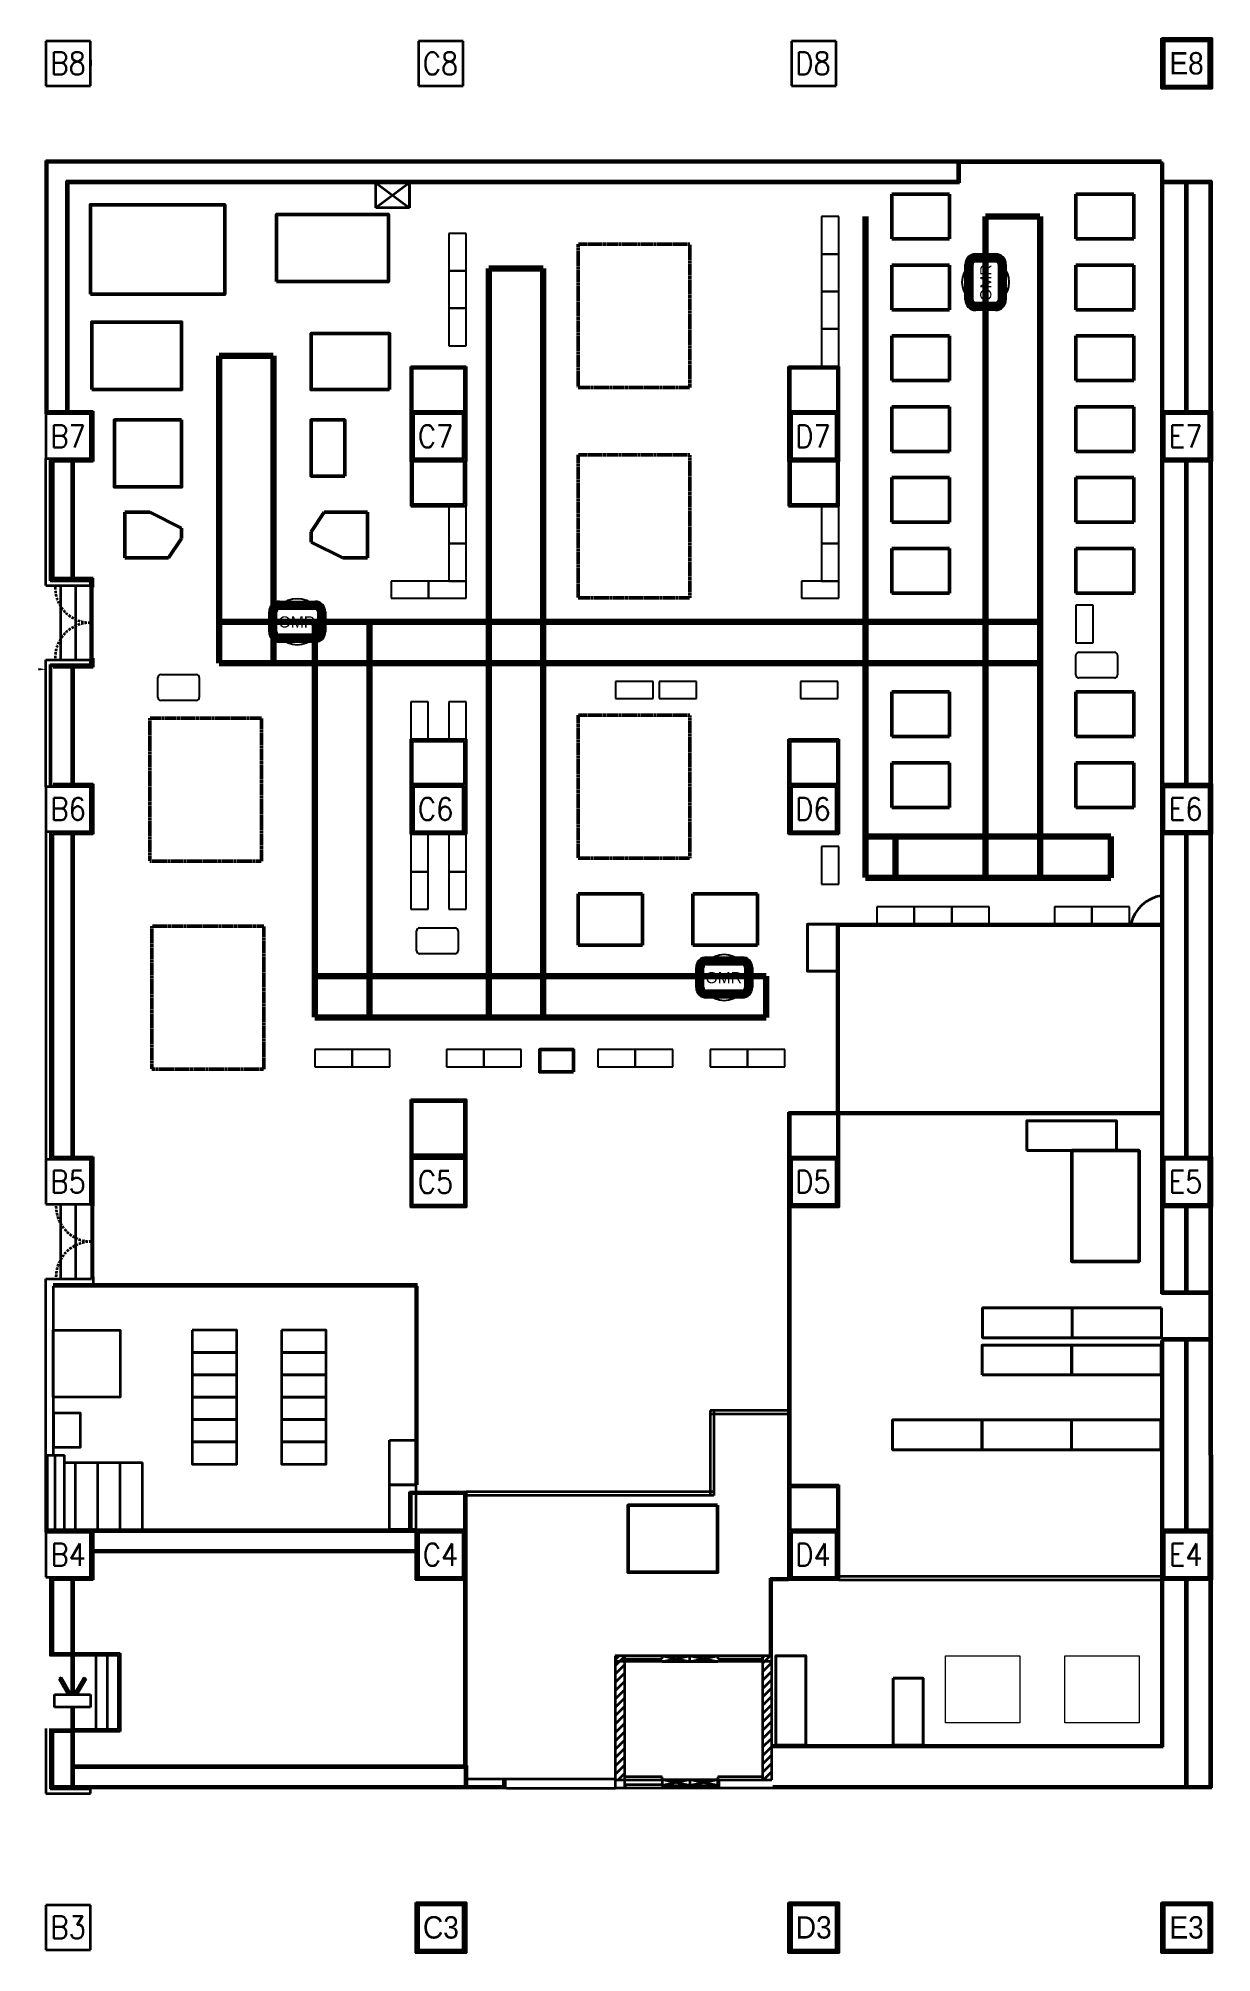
# Model space of a CAD drawing. Header units: millimetres. Extents: x 6214 to 9362, y 2671 to 7806.
import ezdxf

# ---------------------------------------------------------------- set-up
doc = ezdxf.new("R2010")
doc.units = ezdxf.units.MM
for name, pattern in [('ACISOWELD', [3, 2, -1]), ('AM_ISO02W050x2', [3.75, 3, -0.75]), ('HIDDEN', [9.525, 6.35, -3.175])]:
    doc.linetypes.add(name, pattern=pattern)
for name, color, linetype, lineweight in [('Arch', 7, 'Continuous', 35), ('M06-Machine', 150, 'Continuous', 50), ('M08-機台最小範圍', 3, 'Continuous', 20), ('M09-桌子', 11, 'Continuous', 40)]:
    doc.layers.add(name, color=color, linetype=linetype, lineweight=lineweight)
doc.layers.get('M08-機台最小範圍').off()
doc.styles.add('AEH', font='SIMPLEX.shx', dxfattribs={"width": 0.9, "bigfont": 'ae.shx'})
doc.styles.get("Standard").update_dxf_attribs({"font": 'arial.ttf'})

msp = doc.modelspace()

# ---------------------------------------------------------------- texts
for rotation, p in [(89.9239, (8770.6, 7101.9)), (359.9239, (6858.8, 6225.5)), (359.9239, (8004, 5271.3))]:
    msp.add_text('OMR', height=30, rotation=rotation).set_placement(p)
at = {"layer": 'Arch', "style": 'AEH', "width": 0.9}
for s, p in [('B8', (6246.9, 7708.9)), ('C8', (7245.7, 7708.5)), ('D8', (8244.7, 7708.9)), ('B7', (6246.9, 6708.5)), ('B7', (6246.9, 6708.5)), ('C7', (7232.4, 6708.5)), ('D7', (8244.7, 6708.5)), ('E7', (9246.7, 6708.5)), ('B6', (6247, 5708.9)), ('B6', (6247, 5708.9)), ('C6', (7232.4, 5708.5)), ('D6', (8244.7, 5708.9)), ('E6', (9246.7, 5708.9)), ('B5', (6246.7, 4709)), ('B5', (6246.7, 4709)), ('C5', (7232.2, 4708.5)), ('D5', (8244.5, 4709)), ('E5', (9246.5, 4709)), ('E5', (9246.5, 4709)), ('B4', (6247.1, 3708.5)), ('B4', (6247.1, 3708.5)), ('C4', (7245.9, 3708.5)), ('D4', (8244.8, 3708.5)), ('E4', (9246.8, 3708.5)), ('B3', (6246.9, 2708.9))]:
    msp.add_text(s, height=60, dxfattribs=at).set_placement(p)
at = {"layer": 'Arch', "char_height": 60, "width": 120, "attachment_point": 5, "style": 'AEH'}
for s, insert in [('{\\fArial|b0|i0|c162|p32;E8}', (9294.1, 7738.5)), ('{\\fArial|b0|i0|c162|p32;C3}', (7294.1, 2738.5)), ('{\\fArial|b0|i0|c162|p32;D3}', (8294.1, 2738.5)), ('{\\fArial|b0|i0|c162|p32;E3}', (9294.1, 2738.5))]:
    msp.add_mtext(s, dxfattribs=dict(at, insert=insert))

# ---------------------------------------------------------------- blocks, each defined once
blk = doc.blocks.new('Wafer')
at = {"layer": 'M06-Machine', "lineweight": 0}
blk.add_lwpolyline([(90, 0), (-90, 0), (-90, 200), (90, 200)], close=True, dxfattribs=at)
blk = doc.blocks.new('WIP240X80')
at = {"layer": 'M09-桌子'}
blk.add_lwpolyline([(-125.1, 0), (114.9, 0), (114.9, 80), (-125.1, 80)], close=True, dxfattribs=at)
blk = doc.blocks.new('工作桌')
at = {"layer": 'M09-桌子'}
blk.add_lwpolyline([(-90, 0), (90, 0), (90, 80), (-90, 80)], close=True, dxfattribs=at)
blk = doc.blocks.new('AOI')
at = {"layer": 'M06-Machine'}
blk.add_lwpolyline([(-102.2, 64), (195, 64), (195, 244.6), (-102.2, 244.6)], close=True, dxfattribs=at)
blk = doc.blocks.new('工作桌240X80')
at = {"layer": 'M09-桌子'}
blk.add_lwpolyline([(-125.1, 0), (114.9, 0), (114.9, 80), (-125.1, 80)], close=True, dxfattribs=at)
blk = doc.blocks.new('Taping')
at = {"layer": 'M06-Machine'}
for p, q in [((-68.8, 173), (68.8, 173)), ((-68.8, 0), (-68.8, 173)), ((68.8, 173), (68.8, 0)), ((68.8, 0), (-68.8, 0))]:
    blk.add_line(p, q, dxfattribs=at)
blk = doc.blocks.new('TSK 300TX')
at = {"layer": 'M06-Machine'}
for p, q in [((122.3, 0), (0, 0)), ((0, 0), (0, -116.8)), ((122.3, -66.8), (122.3, 0)), ((122.3, -66.8), (80, -151.8)), ((52, -151.8), (0, -116.8)), ((52, -151.8), (80, -151.8))]:
    blk.add_line(p, q, dxfattribs=at)

# ---------------------------------------------------------------- hatches: boundary and pattern name
h = msp.add_hatch()
h.set_pattern_fill('ANSI31', color=1, angle=90, style=0)
h.set_pattern_definition([(135, (14942.672, -832.681), (-2.245064, -2.245064), [])])
edge = h.paths.add_edge_path()
edge.add_line((8720.6, 7104.4), (8720.6, 7199.6))
edge.add_arc((8728.6, 7104.4), 8, 180, 270)
edge.add_line((8781.7, 7096.4), (8728.6, 7096.4))
edge.add_arc((8728.6, 7199.6), 8, 90, 180)
edge.add_line((8728.6, 7207.6), (8781.7, 7207.6))
edge.add_arc((8781.7, 7104.4), 8, 270, 360)
edge.add_line((8789.7, 7199.6), (8789.7, 7104.4))
edge.add_arc((8781.7, 7199.6), 8, 0, 90)
edge = h.paths.add_edge_path()
edge.add_line((8700.6, 7104.4), (8700.6, 7199.6))
edge.add_arc((8728.6, 7199.6), 28, 90, 180)
edge.add_line((8728.6, 7227.6), (8781.7, 7227.6))
edge.add_arc((8781.7, 7199.6), 28, 0, 90)
edge.add_line((8809.7, 7199.6), (8809.7, 7104.4))
edge.add_arc((8781.7, 7104.4), 28, 270, 360)
edge.add_line((8781.7, 7076.4), (8728.6, 7076.4))
edge.add_arc((8728.6, 7104.4), 28, 180, 270)
h = msp.add_hatch()
h.set_pattern_fill('ANSI31', color=1, angle=360, style=0)
h.set_pattern_definition([(45, (-1075.8032, 53.4578), (-2.245064, 2.245064), [])])
edge = h.paths.add_edge_path()
edge.add_line((6861.2, 6275.5), (6956.4, 6275.5))
edge.add_arc((6861.2, 6267.5), 8, 90, 180)
edge.add_line((6853.2, 6214.4), (6853.2, 6267.5))
edge.add_arc((6956.4, 6267.5), 8, 0, 90)
edge.add_line((6964.4, 6267.5), (6964.4, 6214.4))
edge.add_arc((6861.2, 6214.4), 8, 180, 270)
edge.add_line((6956.4, 6206.4), (6861.2, 6206.4))
edge.add_arc((6956.4, 6214.4), 8, 270, 360)
edge = h.paths.add_edge_path()
edge.add_line((6861.2, 6295.5), (6956.4, 6295.5))
edge.add_arc((6956.4, 6267.5), 28, 0, 90)
edge.add_line((6984.4, 6267.5), (6984.4, 6214.4))
edge.add_arc((6956.4, 6214.4), 28, 270, 360)
edge.add_line((6956.4, 6186.4), (6861.2, 6186.4))
edge.add_arc((6861.2, 6214.4), 28, 180, 270)
edge.add_line((6833.2, 6214.4), (6833.2, 6267.5))
edge.add_arc((6861.2, 6267.5), 28, 90, 180)
h = msp.add_hatch()
h.set_pattern_fill('ANSI31', color=1, angle=360, style=0)
h.set_pattern_definition([(45, (69.4057, -900.7315), (-2.245064, 2.245064), [])])
edge = h.paths.add_edge_path()
edge.add_line((8006.4, 5321.4), (8101.6, 5321.4))
edge.add_arc((8006.4, 5313.4), 8, 90, 180)
edge.add_line((7998.4, 5260.3), (7998.4, 5313.4))
edge.add_arc((8101.6, 5313.4), 8, 0, 90)
edge.add_line((8109.6, 5313.4), (8109.6, 5260.3))
edge.add_arc((8006.4, 5260.3), 8, 180, 270)
edge.add_line((8101.6, 5252.3), (8006.4, 5252.3))
edge.add_arc((8101.6, 5260.3), 8, 270, 360)
edge = h.paths.add_edge_path()
edge.add_line((8006.4, 5341.4), (8101.6, 5341.4))
edge.add_arc((8101.6, 5313.4), 28, 0, 90)
edge.add_line((8129.6, 5313.4), (8129.6, 5260.3))
edge.add_arc((8101.6, 5260.3), 28, 270, 360)
edge.add_line((8101.6, 5232.3), (8006.4, 5232.3))
edge.add_arc((8006.4, 5260.3), 28, 180, 270)
edge.add_line((7978.4, 5260.3), (7978.4, 5313.4))
edge.add_arc((8006.4, 5313.4), 28, 90, 180)

# ---------------------------------------------------------------- linework, layer by layer
at = {"color": 30}
for p, q in [((8361.6, 7327.6), (8315.4, 7327.6)), ((8315.4, 7327.6), (8315.4, 7227.2)), ((8361.6, 7227.2), (8361.6, 7327.6)), ((7361.6, 7282.7), (7315.4, 7282.7)), ((7315.4, 7282.7), (7315.4, 7182.3)), ((7361.6, 7182.3), (7361.6, 7282.7)), ((8361.6, 7227.2), (8315.4, 7227.2)), ((8315.4, 7227.2), (8315.4, 7126.8)), ((8315.4, 7227.2), (8361.6, 7227.2)), ((8361.6, 7126.8), (8361.6, 7227.2)), ((7361.6, 7182.3), (7315.4, 7182.3)), ((7315.4, 7182.3), (7315.4, 7081.9)), ((7315.4, 7182.3), (7361.6, 7182.3)), ((7361.6, 7081.9), (7361.6, 7182.3)), ((8361.6, 7126.8), (8315.4, 7126.8)), ((8315.4, 7126.8), (8315.4, 7026.4)), ((8315.4, 7126.8), (8361.6, 7126.8)), ((8361.6, 7026.4), (8361.6, 7126.8)), ((7361.6, 7081.9), (7315.4, 7081.9)), ((7315.4, 7081.9), (7315.4, 6981.5)), ((7315.4, 7081.9), (7361.6, 7081.9)), ((7361.6, 6981.5), (7361.6, 7081.9)), ((8361.6, 7026.4), (8315.4, 7026.4)), ((8315.4, 7026.4), (8315.4, 6926)), ((8315.4, 7026.4), (8361.6, 7026.4)), ((8361.6, 6926), (8361.6, 7026.4)), ((7315.4, 6981.5), (7361.6, 6981.5)), ((8315.4, 6926), (8361.6, 6926)), ((7361.6, 6551), (7315.4, 6551)), ((7315.4, 6551), (7315.4, 6450.6)), ((7361.6, 6450.6), (7361.6, 6551)), ((8361.6, 6551), (8315.4, 6551)), ((8315.4, 6551), (8315.4, 6450.6)), ((8361.6, 6450.6), (8361.6, 6551)), ((7361.6, 6450.6), (7315.4, 6450.6)), ((7315.4, 6450.6), (7315.4, 6350.2)), ((7315.4, 6450.6), (7361.6, 6450.6)), ((7361.6, 6350.2), (7361.6, 6450.6)), ((8315.4, 6450.6), (8361.6, 6450.6)), ((8361.6, 6450.6), (8315.4, 6450.6)), ((8315.4, 6450.6), (8315.4, 6350.2)), ((8361.6, 6350.2), (8361.6, 6450.6)), ((7261.2, 6350.2), (7160.8, 6350.2)), ((7160.8, 6350.2), (7160.8, 6304)), ((7261.2, 6304), (7261.2, 6350.2)), ((7361.6, 6350.2), (7261.2, 6350.2)), ((7261.2, 6350.2), (7261.2, 6304)), ((7315.4, 6350.2), (7361.6, 6350.2)), ((7361.6, 6304), (7361.6, 6350.2)), ((8361.6, 6350.2), (8261.2, 6350.2)), ((8261.2, 6350.2), (8261.2, 6304)), ((8315.4, 6350.2), (8361.6, 6350.2)), ((8361.6, 6304), (8361.6, 6350.2)), ((7160.8, 6304), (7261.2, 6304)), ((7261.2, 6304), (7361.6, 6304)), ((8261.2, 6304), (8361.6, 6304)), ((8997.6, 6285.2), (8997.6, 6184.8)), ((9043.8, 6285.2), (8997.6, 6285.2)), ((9043.8, 6184.8), (9043.8, 6285.2)), ((8997.6, 6184.8), (9043.8, 6184.8)), ((7863.1, 6080.9), (7762.7, 6080.9)), ((7762.7, 6080.9), (7762.7, 6034.7)), ((7863.1, 6034.7), (7863.1, 6080.9)), ((7979.6, 6080.9), (7879.2, 6080.9)), ((7879.2, 6080.9), (7879.2, 6034.7)), ((7979.6, 6034.7), (7979.6, 6080.9)), ((8359.2, 6080.9), (8258.8, 6080.9)), ((8258.8, 6080.9), (8258.8, 6034.7)), ((8359.2, 6034.7), (8359.2, 6080.9)), ((7213.3, 6026.4), (7213.3, 5926)), ((7259.5, 6026.4), (7213.3, 6026.4)), ((7259.5, 5926), (7259.5, 6026.4)), ((7361.6, 6026.4), (7315.4, 6026.4)), ((7315.4, 6026.4), (7315.4, 5926)), ((7361.6, 5926), (7361.6, 6026.4)), ((7762.7, 6034.7), (7863.1, 6034.7)), ((7879.2, 6034.7), (7979.6, 6034.7)), ((8258.8, 6034.7), (8359.2, 6034.7)), ((7213.3, 5926), (7259.5, 5926)), ((7315.4, 5926), (7361.6, 5926)), ((7213.3, 5671), (7213.3, 5570.6)), ((7259.5, 5671), (7213.3, 5671)), ((7259.5, 5570.6), (7259.5, 5671)), ((7361.6, 5671), (7315.4, 5671)), ((7315.4, 5671), (7315.4, 5570.6)), ((7361.6, 5570.6), (7361.6, 5671)), ((8361.6, 5637.9), (8315.4, 5637.9)), ((8315.4, 5637.9), (8315.4, 5537.5)), ((8361.6, 5537.5), (8361.6, 5637.9)), ((7213.3, 5570.6), (7213.3, 5470.2)), ((7259.5, 5570.6), (7213.3, 5570.6)), ((7213.3, 5570.6), (7259.5, 5570.6)), ((7259.5, 5470.2), (7259.5, 5570.6)), ((7361.6, 5570.6), (7315.4, 5570.6)), ((7315.4, 5570.6), (7315.4, 5470.2)), ((7315.4, 5570.6), (7361.6, 5570.6)), ((7361.6, 5470.2), (7361.6, 5570.6)), ((8315.4, 5537.5), (8361.6, 5537.5)), ((7213.3, 5470.2), (7259.5, 5470.2)), ((7315.4, 5470.2), (7361.6, 5470.2)), ((8563.9, 5476.4), (8463.5, 5476.4)), ((8463.5, 5476.4), (8463.5, 5430.2)), ((8563.9, 5430.2), (8563.9, 5476.4)), ((8664.3, 5476.4), (8563.9, 5476.4)), ((8563.9, 5476.4), (8563.9, 5430.2)), ((8664.3, 5430.2), (8664.3, 5476.4)), ((8764.7, 5476.4), (8664.3, 5476.4)), ((8664.3, 5476.4), (8664.3, 5430.2)), ((8764.7, 5430.2), (8764.7, 5476.4)), ((9040.5, 5476.4), (8940.1, 5476.4)), ((8940.1, 5476.4), (8940.1, 5430.2)), ((9040.5, 5430.2), (9040.5, 5476.4)), ((9140.9, 5476.4), (9040.5, 5476.4)), ((9040.5, 5476.4), (9040.5, 5430.2)), ((9140.9, 5430.2), (9140.9, 5476.4)), ((8563.9, 5430.2), (8664.3, 5430.2)), ((8664.3, 5430.2), (8764.7, 5430.2)), ((8940.1, 5430.2), (9040.5, 5430.2)), ((9040.5, 5430.2), (9140.9, 5430.2)), ((7056.3, 5093.5), (6955.9, 5093.5)), ((6955.9, 5093.5), (6955.9, 5047.3)), ((7056.3, 5047.3), (7056.3, 5093.5)), ((7156.7, 5093.5), (7056.3, 5093.5)), ((7056.3, 5093.5), (7056.3, 5047.3)), ((7156.7, 5047.3), (7156.7, 5093.5)), ((7409.1, 5093.5), (7308.7, 5093.5)), ((7308.7, 5093.5), (7308.7, 5047.3)), ((7409.1, 5047.3), (7409.1, 5093.5)), ((7509.5, 5093.5), (7409.1, 5093.5)), ((7409.1, 5093.5), (7409.1, 5047.3)), ((7509.5, 5047.3), (7509.5, 5093.5)), ((7815.4, 5093.5), (7715, 5093.5)), ((7715, 5093.5), (7715, 5047.3)), ((7815.4, 5047.3), (7815.4, 5093.5)), ((7915.8, 5093.5), (7815.4, 5093.5)), ((7815.4, 5093.5), (7815.4, 5047.3)), ((7915.8, 5047.3), (7915.8, 5093.5)), ((8116.6, 5093.5), (8016.2, 5093.5)), ((8016.2, 5093.5), (8016.2, 5047.3)), ((8116.6, 5047.3), (8116.6, 5093.5)), ((8217, 5093.5), (8116.6, 5093.5)), ((8116.6, 5093.5), (8116.6, 5047.3)), ((8217, 5047.3), (8217, 5093.5)), ((6955.9, 5047.3), (7056.3, 5047.3)), ((7056.3, 5047.3), (7156.7, 5047.3)), ((7308.7, 5047.3), (7409.1, 5047.3)), ((7409.1, 5047.3), (7509.5, 5047.3)), ((7715, 5047.3), (7815.4, 5047.3)), ((7815.4, 5047.3), (7915.8, 5047.3)), ((8016.2, 5047.3), (8116.6, 5047.3)), ((8116.6, 5047.3), (8217, 5047.3))]:
    msp.add_line(p, q, dxfattribs=at)
at = {"color": 3, "linetype": 'AM_ISO02W050x2', "lineweight": 100}
for p, q in [((8432.6, 7327.6), (8432.6, 5554)), ((8755.1, 7327.9), (8755.1, 5554)), ((8755.1, 7327.9), (8901.1, 7327.9)), ((8901.1, 7327.9), (8901.1, 5554)), ((7422.7, 7188.6), (7422.7, 5179.6)), ((7422.7, 7188.6), (7568.7, 7188.6)), ((7568.7, 7188.6), (7568.7, 5179.6)), ((6699, 6954.4), (6699, 6129.8)), ((6699, 6954.4), (6845, 6954.4)), ((6845, 6954.4), (6845, 6129.8)), ((8901.1, 6241), (6699, 6241)), ((6956.3, 6241), (6956.3, 5179.6)), ((7102.3, 6241), (7102.3, 5179.6)), ((8901.1, 6129.8), (6699, 6129.8)), ((9090.7, 5665.3), (8432.6, 5665.3)), ((8513.7, 5665.3), (8513.7, 5554)), ((9090.7, 5665.3), (9090.7, 5554)), ((9090.7, 5554), (8432.6, 5554)), ((6956.3, 5290.8), (8166.8, 5290.8)), ((8166.8, 5290.8), (8166.8, 5179.6)), ((6956.3, 5179.6), (8166.8, 5179.6))]:
    msp.add_line(p, q, dxfattribs=at)
for p, q in [((8700.6, 7104.4), (8700.6, 7199.6)), ((8720.6, 7104.4), (8720.6, 7199.6)), ((8728.6, 7227.6), (8781.7, 7227.6)), ((8728.6, 7207.6), (8781.7, 7207.6)), ((8789.7, 7199.6), (8789.7, 7104.4)), ((8809.7, 7199.6), (8809.7, 7104.4)), ((8781.7, 7096.4), (8728.6, 7096.4)), ((8781.7, 7076.4), (8728.6, 7076.4)), ((6833.2, 6214.4), (6833.2, 6267.5)), ((6853.2, 6214.4), (6853.2, 6267.5)), ((6861.2, 6295.5), (6956.4, 6295.5)), ((6861.2, 6275.5), (6956.4, 6275.5)), ((6964.4, 6267.5), (6964.4, 6214.4)), ((6984.4, 6267.5), (6984.4, 6214.4)), ((6956.4, 6206.4), (6861.2, 6206.4)), ((6956.4, 6186.4), (6861.2, 6186.4)), ((8006.4, 5341.4), (8101.6, 5341.4)), ((7978.4, 5260.3), (7978.4, 5313.4)), ((7998.4, 5260.3), (7998.4, 5313.4)), ((8006.4, 5321.4), (8101.6, 5321.4)), ((8109.6, 5313.4), (8109.6, 5260.3)), ((8129.6, 5313.4), (8129.6, 5260.3)), ((8101.6, 5252.3), (8006.4, 5252.3)), ((8101.6, 5232.3), (8006.4, 5232.3))]:
    msp.add_line(p, q)
at = {"color": 2}
for p, q in [((8997.6, 6098.3), (8997.6, 6151.4)), ((9005.6, 6159.4), (9100.8, 6159.4)), ((9108.8, 6151.4), (9108.8, 6098.3)), ((6534.8, 6038), (6534.8, 6091.1)), ((6542.8, 6099.1), (6638, 6099.1)), ((6646, 6091.1), (6646, 6038)), ((9100.8, 6090.3), (9005.6, 6090.3)), ((6638, 6030), (6542.8, 6030)), ((7228.8, 5358.6), (7228.8, 5411.7)), ((7236.8, 5419.7), (7332, 5419.7)), ((7340, 5411.7), (7340, 5358.6)), ((7332, 5350.6), (7236.8, 5350.6))]:
    msp.add_line(p, q, dxfattribs=at)
for centre in [(8755.1, 7152), (6908.8, 6241), (8054, 5286.8)]:
    msp.add_circle(centre, 62.5)
for centre, radius, start, end in [((8728.6, 7199.6), 28, 90, 180), ((8728.6, 7199.6), 8, 90, 180), ((8781.7, 7199.6), 28, 0, 90), ((8781.7, 7199.6), 8, 0, 90), ((8728.6, 7104.4), 28, 180, 270), ((8728.6, 7104.4), 8, 180, 270), ((8781.7, 7104.4), 8, 270, 0), ((8781.7, 7104.4), 28, 270, 0), ((6861.2, 6267.5), 28, 90, 180), ((6861.2, 6267.5), 8, 90, 180), ((6956.4, 6267.5), 28, 0, 90), ((6956.4, 6267.5), 8, 0, 90), ((6861.2, 6214.4), 28, 180, 270), ((6861.2, 6214.4), 8, 180, 270), ((6956.4, 6214.4), 8, 270, 0), ((6956.4, 6214.4), 28, 270, 0), ((8006.4, 5313.4), 28, 90, 180), ((8101.6, 5313.4), 28, 0, 90), ((8006.4, 5313.4), 8, 90, 180), ((8101.6, 5313.4), 8, 0, 90), ((8006.4, 5260.3), 28, 180, 270), ((8006.4, 5260.3), 8, 180, 270), ((8101.6, 5260.3), 8, 270, 0), ((8101.6, 5260.3), 28, 270, 0)]:
    msp.add_arc(centre, radius, start, end)
for centre, start, end in [((9005.6, 6151.4), 90, 180), ((9100.8, 6151.4), 0, 90), ((6542.8, 6091.1), 90, 180), ((6638, 6091.1), 0, 90), ((9005.6, 6098.3), 180, 270), ((9100.8, 6098.3), 270, 0), ((6542.8, 6038), 180, 270), ((6638, 6038), 270, 0), ((7236.8, 5411.7), 90, 180), ((7332, 5411.7), 0, 90), ((7236.8, 5358.6), 180, 270), ((7332, 5358.6), 270, 0)]:
    msp.add_arc(centre, 8, start, end, dxfattribs=at)
at = {"layer": 'Arch'}
for p, q in [((6354.1, 7798.5), (6234.1, 7798.5)), ((6234.1, 7798.5), (6234.1, 7678.5)), ((6354.1, 7678.5), (6354.1, 7798.5)), ((7234.1, 7798.5), (7234.1, 7678.5)), ((7354.1, 7798.5), (7234.1, 7798.5)), ((7354.1, 7678.5), (7354.1, 7798.5)), ((8354.1, 7798.5), (8234.1, 7798.5)), ((8234.1, 7798.5), (8234.1, 7678.5)), ((8354.1, 7678.5), (8354.1, 7798.5)), ((6354.1, 7748.5), (6354.1, 7732.5)), ((6354.1, 7748.5), (6354.1, 7732.5)), ((7234.1, 7748.5), (7234.1, 7732.5)), ((7234.1, 7748.5), (7234.1, 7732.5)), ((6234.1, 7678.5), (6354.1, 7678.5)), ((7234.1, 7678.5), (7354.1, 7678.5)), ((8234.1, 7678.5), (8354.1, 7678.5)), ((6234.1, 6798.5), (6234.1, 7478.5)), ((6234.1, 7478.5), (9226.6, 7478.5)), ((6239.1, 6798.5), (6239.1, 7473.5)), ((6239.1, 7473.5), (9226.6, 7473.5)), ((8354.1, 7473.5), (9226.6, 7473.5)), ((8679.8, 7473.5), (8679.8, 7418.5)), ((9231.4, 7472), (8684.8, 7472)), ((8684.8, 7472), (8684.8, 7418.5)), ((9108.6, 7478.5), (9226.6, 7478.5)), ((9226.6, 6806), (9226.6, 7472)), ((9231.6, 6806), (9231.6, 7472)), ((6289.1, 7423.5), (8684.8, 7423.5)), ((6289.1, 7423.5), (6289.1, 6806)), ((6294.1, 7418.5), (8684.8, 7418.5)), ((6294.1, 7418.5), (6294.1, 6806)), ((7119.4, 7351.6), (7119.4, 7418.5)), ((7119.4, 7418.5), (7209.8, 7351.6)), ((7209.8, 7418.5), (7119.4, 7351.6)), ((9226.4, 7423.5), (9361.6, 7423.5)), ((9226.4, 7418.5), (9361.6, 7418.5)), ((9291.6, 6806), (9291.6, 7423.5)), ((9296.6, 6806), (9296.6, 7423.5)), ((9356.6, 6806), (9356.6, 7423.5)), ((9361.6, 6806), (9361.6, 7423.5)), ((7209.8, 7351.6), (7119.4, 7351.6)), ((7213.3, 6806), (7213.3, 6926)), ((7213.3, 6926), (7361.6, 6926)), ((7218.3, 6806), (7218.3, 6921)), ((7218.3, 6921), (7356.6, 6921)), ((7356.6, 6921), (7356.6, 6806)), ((7361.6, 6926), (7361.6, 6806)), ((8226.6, 6806), (8226.6, 6926)), ((8226.6, 6926), (8361.6, 6926)), ((8231.6, 6806), (8231.6, 6921)), ((8231.6, 6921), (8356.6, 6921)), ((8356.6, 6921), (8356.6, 6806)), ((8361.6, 6926), (8361.6, 6806)), ((6234.1, 6798.5), (6234.1, 6678.5)), ((6354.1, 6798.5), (6234.1, 6798.5)), ((6234.1, 6798.5), (6234.1, 6678.5)), ((6239.1, 6806), (6361.6, 6806)), ((6239.1, 6801), (6356.6, 6801)), ((6354.1, 6678.5), (6354.1, 6798.5)), ((6356.6, 6801), (6356.6, 6676)), ((6361.6, 6806), (6361.6, 6671)), ((7213.3, 6806), (7361.6, 6806)), ((7213.3, 6671), (7213.3, 6806)), ((7218.3, 6801), (7356.6, 6801)), ((7218.3, 6676), (7218.3, 6801)), ((7354.1, 6798.5), (7220.8, 6798.5)), ((7220.8, 6798.5), (7220.8, 6678.5)), ((7354.1, 6678.5), (7354.1, 6798.5)), ((7356.6, 6801), (7356.6, 6676)), ((7361.6, 6806), (7361.6, 6671)), ((8226.6, 6806), (8361.6, 6806)), ((8226.6, 6671), (8226.6, 6806)), ((8231.6, 6801), (8356.6, 6801)), ((8231.6, 6676), (8231.6, 6801)), ((8354.1, 6798.5), (8234.1, 6798.5)), ((8234.1, 6798.5), (8234.1, 6678.5)), ((8354.1, 6678.5), (8354.1, 6798.5)), ((8356.6, 6801), (8356.6, 6676)), ((8361.6, 6806), (8361.6, 6671)), ((9226.6, 6806), (9361.6, 6806)), ((9226.6, 6671), (9226.6, 6806)), ((9226.6, 6671), (9226.6, 6806)), ((9226.6, 6671), (9226.6, 6806)), ((9231.6, 6801), (9356.6, 6801)), ((9231.6, 6676), (9231.6, 6801)), ((9231.6, 6676), (9231.6, 6801)), ((9231.6, 6676), (9231.6, 6801)), ((9354.1, 6798.5), (9234.1, 6798.5)), ((9234.1, 6798.5), (9234.1, 6678.5)), ((9234.1, 6798.5), (9234.1, 6678.5)), ((9234.1, 6798.5), (9234.1, 6678.5)), ((9354.1, 6678.5), (9354.1, 6798.5)), ((9356.6, 6801), (9356.6, 6676)), ((9361.6, 6806), (9361.6, 6671)), ((6234.1, 6338.5), (6234.1, 6678.5)), ((6234.1, 6678.5), (6354.1, 6678.5)), ((6246.1, 6350.5), (6246.1, 6678.5)), ((6248.6, 6676), (6248.6, 6353)), ((6356.6, 6676), (6248.6, 6676)), ((7356.6, 6676), (7218.3, 6676)), ((7220.8, 6678.5), (7354.1, 6678.5)), ((8356.6, 6676), (8231.6, 6676)), ((8234.1, 6678.5), (8354.1, 6678.5)), ((9356.6, 6676), (9231.6, 6676)), ((9234.1, 6678.5), (9354.1, 6678.5)), ((6253.6, 6671), (6253.6, 6358)), ((6361.6, 6671), (6253.6, 6671)), ((6303.6, 6671), (6303.6, 6358)), ((6308.6, 6671), (6308.6, 6358)), ((7361.6, 6671), (7213.3, 6671)), ((7213.3, 6671), (7213.3, 6551)), ((7218.3, 6671), (7218.3, 6556)), ((7356.6, 6556), (7356.6, 6671)), ((7361.6, 6551), (7361.6, 6671)), ((8226.6, 6671), (8226.6, 6551)), ((8361.6, 6671), (8226.6, 6671)), ((8231.6, 6671), (8231.6, 6556)), ((8356.6, 6556), (8356.6, 6671)), ((8361.6, 6551), (8361.6, 6671)), ((9361.6, 6671), (9226.6, 6671)), ((9226.6, 5806), (9226.6, 6671)), ((9231.6, 5806), (9231.6, 6671)), ((9291.6, 5806), (9291.6, 6671)), ((9296.6, 5806), (9296.6, 6671)), ((9356.6, 5806), (9356.6, 6671)), ((9361.6, 5806), (9361.6, 6671)), ((7213.3, 6551), (7361.6, 6551)), ((7218.3, 6556), (7356.6, 6556)), ((8226.6, 6551), (8361.6, 6551)), ((8231.6, 6556), (8356.6, 6556)), ((6234.1, 6338.5), (6354.1, 6338.5)), ((6246.1, 6350.5), (6354.1, 6350.5)), ((6356.6, 6353), (6248.6, 6353)), ((6361.6, 6358), (6253.6, 6358)), ((6274.1, 6335.5), (6274.1, 6141.5)), ((6314.1, 6335.5), (6314.1, 6141.5)), ((6354.1, 6338.5), (6354.1, 6350.5)), ((6354.1, 6333.5), (6354.1, 6335.5)), ((6354.1, 6333.5), (6361.6, 6333.5)), ((6354.1, 6333.5), (6354.1, 6238.5)), ((6359.1, 6333.5), (6354.1, 6333.5)), ((6356.6, 6333.5), (6356.6, 6353)), ((6359.1, 6238.5), (6359.1, 6333.5)), ((6361.6, 6333.5), (6361.6, 6358)), ((6354.1, 6238.5), (6354.1, 6143.5)), ((6359.1, 6238.5), (6354.1, 6238.5)), ((6354.1, 6238.5), (6359.1, 6238.5)), ((6359.1, 6238.5), (6354.1, 6238.5)), ((6354.1, 6238.5), (6359.1, 6238.5)), ((6359.1, 6143.5), (6359.1, 6238.5)), ((6234.1, 6138.5), (6354.1, 6138.5)), ((6234.1, 5798.5), (6234.1, 6138.5)), ((6246.1, 6126.5), (6354.1, 6126.5)), ((6246.1, 5798.5), (6246.1, 6126.5)), ((6248.6, 5801), (6248.6, 6124)), ((6248.6, 6124), (6356.6, 6124)), ((6253.6, 6119), (6361.6, 6119)), ((6303.6, 6119), (6303.6, 5806)), ((6308.6, 6119), (6308.6, 5806)), ((6361.6, 6143.5), (6354.1, 6143.5)), ((6354.1, 6143.5), (6354.1, 6141.5)), ((6354.1, 6143.5), (6359.1, 6143.5)), ((6354.1, 6143.5), (6359.1, 6143.5)), ((6354.1, 6126.5), (6354.1, 6138.5)), ((6356.6, 6124), (6356.6, 6143.5)), ((6361.6, 6143.5), (6361.6, 6119)), ((7213.3, 5806), (7213.3, 5926)), ((7213.3, 5926), (7361.6, 5926)), ((7213.3, 5806), (7213.3, 5926)), ((7213.3, 5926), (7361.6, 5926)), ((7218.3, 5806), (7218.3, 5921)), ((7218.3, 5921), (7356.6, 5921)), ((7218.3, 5806), (7218.3, 5921)), ((7218.3, 5921), (7356.6, 5921)), ((7356.6, 5921), (7356.6, 5806)), ((7356.6, 5921), (7356.6, 5806)), ((7361.6, 5926), (7361.6, 5806)), ((7361.6, 5926), (7361.6, 5806)), ((8226.6, 5806), (8226.6, 5926)), ((8226.6, 5926), (8361.6, 5926)), ((8231.6, 5806), (8231.6, 5921)), ((8231.6, 5921), (8356.6, 5921)), ((8356.6, 5921), (8356.6, 5806)), ((8361.6, 5926), (8361.6, 5806)), ((6253.6, 5806), (6361.6, 5806)), ((6253.6, 5806), (6361.6, 5806)), ((6361.6, 5806), (6361.6, 5671)), ((6361.6, 5806), (6361.6, 5671)), ((7213.3, 5806), (7361.6, 5806)), ((7213.3, 5671), (7213.3, 5806)), ((7361.6, 5806), (7361.6, 5671)), ((8226.6, 5806), (8361.6, 5806)), ((8226.6, 5671), (8226.6, 5806)), ((8361.6, 5806), (8361.6, 5671)), ((6354.1, 5798.5), (6234.1, 5798.5)), ((6234.1, 5798.5), (6234.1, 5678.5)), ((6354.1, 5798.5), (6234.1, 5798.5)), ((6234.1, 5798.5), (6234.1, 5678.5)), ((6248.6, 5801), (6356.6, 5801)), ((6248.6, 5801), (6356.6, 5801)), ((6354.1, 5678.5), (6354.1, 5798.5)), ((6354.1, 5678.5), (6354.1, 5798.5)), ((6356.6, 5801), (6356.6, 5676)), ((6356.6, 5801), (6356.6, 5676)), ((7218.3, 5801), (7356.6, 5801)), ((7218.3, 5676), (7218.3, 5801)), ((7354.1, 5798.5), (7220.8, 5798.5)), ((7220.8, 5798.5), (7220.8, 5678.5)), ((7354.1, 5678.5), (7354.1, 5798.5)), ((7356.6, 5801), (7356.6, 5676)), ((8231.6, 5801), (8356.6, 5801)), ((8231.6, 5676), (8231.6, 5801)), ((8354.1, 5798.5), (8234.1, 5798.5)), ((8234.1, 5798.5), (8234.1, 5678.5)), ((8354.1, 5678.5), (8354.1, 5798.5)), ((8356.6, 5801), (8356.6, 5676)), ((6234.1, 5678.5), (6234.1, 4798.5)), ((6234.1, 5678.5), (6354.1, 5678.5)), ((6234.1, 5678.5), (6354.1, 5678.5)), ((6246.1, 5678.5), (6246.1, 4798.5)), ((6248.6, 4801), (6248.6, 5676)), ((6356.6, 5676), (6248.6, 5676)), ((6356.6, 5676), (6248.6, 5676)), ((6253.6, 4806), (6253.6, 5671)), ((6361.6, 5671), (6253.6, 5671)), ((6361.6, 5671), (6253.6, 5671)), ((6303.6, 5671), (6303.6, 4806)), ((6308.6, 5671), (6308.6, 4806)), ((7361.6, 5671), (7213.3, 5671)), ((7356.6, 5676), (7218.3, 5676)), ((7220.8, 5678.5), (7354.1, 5678.5)), ((8361.6, 5671), (8226.6, 5671)), ((8356.6, 5676), (8231.6, 5676)), ((8234.1, 5678.5), (8354.1, 5678.5)), ((9226.6, 4806), (9226.6, 5671)), ((9231.6, 4806), (9231.6, 5671)), ((9291.6, 4806), (9291.6, 5671)), ((9296.6, 4806), (9296.6, 5671)), ((9356.6, 4806), (9356.6, 5671)), ((9361.6, 4806), (9361.6, 5671)), ((8356.6, 4926), (8356.6, 5430.2)), ((9226.4, 5430.2), (8356.6, 5430.2)), ((9226.4, 5425.2), (8356.6, 5425.2)), ((8361.6, 4926), (8361.6, 5430.2)), ((9226.4, 5430.2), (9144.4, 5430.2)), ((8226.6, 4806), (8226.6, 4926)), ((8226.6, 4926), (8361.6, 4926)), ((8231.6, 4806), (8231.6, 4921)), ((8231.6, 4921), (8356.6, 4921)), ((8356.6, 4921), (8356.6, 4806)), ((8361.6, 4926), (8361.6, 4806)), ((8361.6, 4926), (9231.6, 4926)), ((8361.6, 4921), (9231.6, 4921)), ((6234.1, 4798.5), (6234.1, 4678.5)), ((6354.1, 4798.5), (6234.1, 4798.5)), ((6234.1, 4798.5), (6234.1, 4678.5)), ((6248.6, 4801), (6356.6, 4801)), ((6253.6, 4806), (6361.6, 4806)), ((6354.1, 4678.5), (6354.1, 4798.5)), ((6354.1, 4678.5), (6354.1, 4798.5)), ((6356.6, 4801), (6356.6, 4478.5)), ((6356.6, 4801), (6356.6, 4478.5)), ((6361.6, 4806), (6361.6, 4673.5)), ((6361.6, 4806), (6361.6, 4673.5)), ((9226.6, 4806), (9361.6, 4806)), ((9226.6, 4671), (9226.6, 4806)), ((9226.6, 4806), (9361.6, 4806)), ((9226.6, 4671), (9226.6, 4806)), ((9226.6, 4671), (9226.6, 4806)), ((9226.6, 4671), (9226.6, 4806)), ((9231.6, 4801), (9356.6, 4801)), ((9231.6, 4676), (9231.6, 4801)), ((9231.6, 4801), (9356.6, 4801)), ((9231.6, 4676), (9231.6, 4801)), ((9231.6, 4676), (9231.6, 4801)), ((9231.6, 4676), (9231.6, 4801)), ((9354.1, 4798.5), (9234.1, 4798.5)), ((9234.1, 4798.5), (9234.1, 4678.5)), ((9354.1, 4798.5), (9234.1, 4798.5)), ((9234.1, 4798.5), (9234.1, 4678.5)), ((9234.1, 4798.5), (9234.1, 4678.5)), ((9234.1, 4798.5), (9234.1, 4678.5)), ((9354.1, 4678.5), (9354.1, 4798.5)), ((9354.1, 4678.5), (9354.1, 4798.5)), ((9356.6, 4801), (9356.6, 4676)), ((9356.6, 4801), (9356.6, 4676)), ((9361.6, 4806), (9361.6, 4671)), ((9361.6, 4806), (9361.6, 4671)), ((6234.1, 4678.5), (6354.1, 4678.5)), ((6234.1, 4678.5), (6354.1, 4678.5)), ((6274.1, 4678.5), (6274.1, 4478.5)), ((6274.1, 4678.5), (6274.1, 4478.5)), ((6314.1, 4678.5), (6314.1, 4478.5)), ((6314.1, 4678.5), (6314.1, 4478.5)), ((6361.6, 4673.5), (6356.6, 4673.5)), ((6361.6, 4673.5), (6356.6, 4673.5)), ((6356.6, 4673.5), (6356.6, 4578.5)), ((6361.6, 4673.5), (6356.6, 4673.5)), ((6356.6, 4673.5), (6356.6, 4578.5)), ((6361.6, 4673.5), (6356.6, 4673.5)), ((6361.6, 4578.5), (6361.6, 4673.5)), ((6361.6, 4578.5), (6361.6, 4673.5)), ((9356.6, 4676), (9231.6, 4676)), ((9356.6, 4676), (9231.6, 4676)), ((9234.1, 4678.5), (9354.1, 4678.5)), ((9234.1, 4678.5), (9354.1, 4678.5)), ((8226.6, 3926), (8226.6, 4671)), ((8231.6, 3926), (8231.6, 4671)), ((9226.6, 4438.5), (9226.6, 4671)), ((9226.6, 4532.2), (9226.6, 4671)), ((9361.6, 4671), (9226.6, 4671)), ((9361.6, 4671), (9226.6, 4671)), ((9226.6, 4485.5), (9226.6, 4671)), ((9226.6, 4532.2), (9226.6, 4671)), ((9231.6, 4438.5), (9231.6, 4671)), ((9231.6, 4532.2), (9231.6, 4671)), ((9231.6, 4485.5), (9231.6, 4671)), ((9231.6, 4532.2), (9231.6, 4671)), ((9291.6, 4438.5), (9291.6, 4671)), ((9291.6, 4532.2), (9291.6, 4671)), ((9291.6, 4485.5), (9291.6, 4671)), ((9291.6, 4532.2), (9291.6, 4671)), ((9296.6, 4438.5), (9296.6, 4671)), ((9296.6, 4532.2), (9296.6, 4671)), ((9296.6, 4485.5), (9296.6, 4671)), ((9296.6, 4532.2), (9296.6, 4671)), ((9356.6, 4006), (9356.6, 4671)), ((9361.6, 4006), (9361.6, 4671)), ((9361.6, 4006), (9361.6, 4671)), ((9361.6, 4006), (9361.6, 4671)), ((9361.6, 4006), (9361.6, 4671)), ((6356.6, 4578.5), (6356.6, 4483.5)), ((6361.6, 4578.5), (6356.6, 4578.5)), ((6356.6, 4578.5), (6361.6, 4578.5)), ((6356.6, 4578.5), (6356.6, 4483.5)), ((6361.6, 4578.5), (6356.6, 4578.5)), ((6356.6, 4578.5), (6361.6, 4578.5)), ((6361.6, 4483.5), (6361.6, 4578.5)), ((6361.6, 4483.5), (6361.6, 4578.5)), ((6234.1, 4478.5), (6354.1, 4478.5)), ((6234.1, 3966.6), (6234.1, 4478.5)), ((6234.1, 4478.5), (6356.6, 4478.5)), ((6234.1, 3966.6), (6234.1, 4478.5)), ((6361.6, 4483.5), (6356.6, 4483.5)), ((6361.6, 4483.5), (6356.6, 4483.5)), ((6356.6, 4483.5), (6361.6, 4483.5)), ((6356.6, 4483.5), (6361.6, 4483.5)), ((6361.6, 4483.5), (6361.6, 4459)), ((6361.6, 4483.5), (6361.6, 4459)), ((9361.2, 4488.5), (9361.2, 4011)), ((9361.2, 4268.5), (9361.2, 4488.5)), ((9361.2, 4488.5), (9361.2, 4011)), ((9361.2, 4268.5), (9361.2, 4488.5)), ((6253.6, 4464), (7231.6, 4464)), ((6361.6, 4459), (6253.6, 4459)), ((6253.6, 4459), (6253.6, 4006)), ((6361.6, 4459), (6253.6, 4459)), ((6253.6, 4459), (6253.6, 4006)), ((6253.6, 4459), (7231.6, 4459)), ((7226.6, 3926), (7226.6, 4459)), ((7231.6, 3926), (7231.6, 4459)), ((9361.2, 4443.5), (9226.6, 4443.5)), ((9361.2, 4438.5), (9226.6, 4438.5)), ((9347.2, 4438.5), (9325.6, 4438.5)), ((9347.2, 4438.5), (9325.6, 4438.5)), ((9361.2, 4318.5), (9226.6, 4318.5)), ((9361.2, 4313.5), (9226.6, 4313.5)), ((9226.6, 3228), (9226.6, 4313.5)), ((9231.6, 3806), (9231.6, 4318.5)), ((9291.6, 3806), (9291.6, 4318.5)), ((9296.6, 3806), (9296.6, 4318.5)), ((9361.2, 4208.5), (9361.2, 4042.5)), ((9361.2, 4208.5), (9361.2, 4042.5)), ((8226.6, 4125.1), (8016.6, 4125.1)), ((8016.6, 4125.1), (8016.6, 3897.3)), ((8226.6, 4115.1), (8016.6, 4115.1)), ((8026.6, 4125.1), (8026.6, 3897.3)), ((6234.1, 4006), (6284.1, 4006)), ((6239.1, 3806), (6239.1, 4006)), ((6259.1, 3806), (6259.1, 4006)), ((6284.1, 3806), (6284.1, 4006)), ((9356.6, 4006), (9356.6, 3806)), ((9361.6, 4006), (9361.6, 3806)), ((6234.1, 3835.7), (6234.1, 3985.7)), ((6234.1, 3835.7), (6234.1, 3985.7)), ((6234.1, 3798.5), (6234.1, 3966.6)), ((6234.1, 3798.5), (6234.1, 3966.6)), ((6284.1, 3986), (6493.6, 3986)), ((6313.6, 3806), (6313.6, 3986)), ((6373.6, 3806), (6373.6, 3986)), ((6433.6, 3806), (6433.6, 3986)), ((6493.6, 3806), (6493.6, 3986)), ((7210, 3806), (7210, 3907.3)), ((7210, 3806), (7210, 3907.3)), ((7210, 3907.3), (7361.6, 3907.3)), ((7210, 3806), (7210, 3907.3)), ((7210, 3806), (7210, 3907.3)), ((7361.6, 3907.3), (7361.6, 3806)), ((8026.6, 3907.3), (7361.6, 3907.3)), ((8226.6, 3806), (8226.6, 3926)), ((8226.6, 3806), (8226.6, 3926)), ((8226.6, 3926), (8361.6, 3926)), ((8231.6, 3806), (8231.6, 3921)), ((8231.6, 3806), (8231.6, 3921)), ((8231.6, 3921), (8356.6, 3921)), ((8356.6, 3921), (8356.6, 3806)), ((8361.6, 3926), (8361.6, 3806)), ((7215, 3806), (7215, 3902.3)), ((7215, 3806), (7215, 3902.3)), ((7215, 3902.3), (7356.6, 3902.3)), ((7215, 3806), (7215, 3902.3)), ((7215, 3806), (7215, 3902.3)), ((7356.6, 3902.3), (7356.6, 3806)), ((8026.6, 3897.3), (7361.6, 3897.3)), ((6234.1, 3806), (6361.6, 3806)), ((6234.1, 3801), (6356.6, 3801)), ((6356.6, 3801), (6356.6, 3676)), ((6361.6, 3806), (7226.6, 3806)), ((6361.6, 3806), (6361.6, 3671)), ((6361.6, 3801), (7226.6, 3801)), ((6234.1, 3798.5), (6234.1, 3678.5)), ((6354.1, 3798.5), (6234.1, 3798.5)), ((6234.1, 3798.5), (6234.1, 3678.5)), ((6354.1, 3678.5), (6354.1, 3798.5)), ((6361.6, 3751), (7226.6, 3751)), ((6361.6, 3746), (7226.6, 3746)), ((6690.7, 3746), (6528.7, 3746)), ((6690.7, 3746), (6528.7, 3746)), ((6690.7, 3746), (6528.7, 3746)), ((6852.7, 3746), (6690.7, 3746)), ((6852.7, 3746), (6690.7, 3746)), ((6852.7, 3746), (6690.7, 3746)), ((7014.7, 3746), (6852.7, 3746)), ((7014.7, 3746), (6852.7, 3746)), ((7014.7, 3746), (6852.7, 3746)), ((6234.1, 3678.5), (6354.1, 3678.5)), ((6246.1, 3678.5), (6246.1, 3466.5)), ((6356.6, 3676), (6248.6, 3676)), ((6248.6, 3676), (6248.6, 3474.5)), ((6253.6, 3474.5), (6253.6, 3671)), ((6361.6, 3671), (6253.6, 3671)), ((6303.6, 3671), (6303.6, 3414)), ((6308.6, 3671), (6308.6, 3469.5)), ((7356.6, 3671), (7356.6, 3173)), ((7356.6, 3671), (7356.6, 3173)), ((7361.6, 3671), (7361.6, 3173)), ((7361.6, 3671), (7361.6, 3173)), ((8176.9, 3467.2), (8176.9, 3676)), ((8176.9, 3676), (8226.6, 3676)), ((8181.9, 3467.2), (8181.9, 3671)), ((8181.9, 3671), (8226.6, 3671)), ((8361.6, 3681), (9226.6, 3681)), ((8361.6, 3671), (9226.6, 3671)), ((9231.6, 3223), (9231.6, 3678.5)), ((9291.6, 3113), (9291.6, 3678.5)), ((9296.6, 3113), (9296.6, 3678.5)), ((9356.6, 3113), (9356.6, 3678.5)), ((9361.6, 3113), (9361.6, 3678.5)), ((6246.1, 3474.5), (6308.6, 3474.5)), ((6246.1, 3474.5), (6308.6, 3474.5)), ((6246.1, 3469.5), (6308.6, 3469.5)), ((6246.1, 3469.5), (6308.6, 3469.5)), ((6308.6, 3474.5), (6433.6, 3474.5)), ((6308.6, 3474.5), (6433.6, 3474.5)), ((6308.6, 3469.5), (6428.6, 3469.5)), ((6308.6, 3469.5), (6308.6, 3414.5)), ((6308.6, 3469.5), (6428.6, 3469.5)), ((6398.6, 3469.5), (6368.6, 3469.5)), ((6368.6, 3469.5), (6368.6, 3269.5)), ((6398.6, 3469.5), (6368.6, 3469.5)), ((6428.6, 3469.5), (6398.6, 3469.5)), ((6398.6, 3469.5), (6398.6, 3269.5)), ((6428.6, 3469.5), (6398.6, 3469.5)), ((6428.6, 3469.5), (6428.6, 3269.5)), ((6428.6, 3469.5), (6428.6, 3269.5)), ((6433.6, 3474.5), (6433.6, 3264.5)), ((6433.6, 3474.5), (6433.6, 3264.5)), ((8181.9, 3467.2), (7761.5, 3467.2)), ((7761.5, 3467.2), (7761.5, 3112.8)), ((7761.5, 3456.2), (7772.6, 3467.2)), ((7761.5, 3440.8), (7786.5, 3465.8)), ((8181.9, 3452.2), (7761.5, 3452.2)), ((7761.5, 3418.4), (7786.5, 3443.4)), ((7786.5, 3467.2), (7786.5, 3113)), ((7786.5, 3467.2), (7786.5, 3459.2)), ((7786.5, 3459.2), (7887.2, 3459.2)), ((7962.2, 3467.2), (7887.2, 3467.2)), ((7887.2, 3467.2), (7962.2, 3452.2)), ((7887.2, 3452.2), (7962.2, 3467.2)), ((7887.2, 3459.2), (7887.2, 3467.2)), ((7887.2, 3467.2), (7962.2, 3467.2)), ((7887.2, 3452.2), (7962.2, 3452.2)), ((7962.2, 3452.2), (7962.2, 3467.2)), ((8037.2, 3467.2), (7962.2, 3467.2)), ((7962.2, 3467.2), (8037.2, 3452.2)), ((7962.2, 3452.2), (8037.2, 3467.2)), ((7962.2, 3467.2), (8037.2, 3467.2)), ((7962.2, 3452.2), (8037.2, 3452.2)), ((8037.2, 3467.2), (8037.2, 3459.2)), ((8037.2, 3459.2), (8156.9, 3459.2)), ((8156.9, 3467.2), (8156.9, 3134.5)), ((8156.9, 3459.2), (8156.9, 3467.2)), ((8156.9, 3461.8), (8162.4, 3467.2)), ((8156.9, 3446.4), (8177.7, 3467.2)), ((8156.9, 3424), (8181.9, 3449)), ((8181.9, 3134.5), (8181.9, 3467.2)), ((6308.6, 3414.5), (6303.6, 3414.5)), ((6308.6, 3414.5), (6303.6, 3414.5)), ((6433.6, 3419.5), (6433.6, 3369.5)), ((6433.6, 3419.5), (6433.6, 3369.5)), ((7761.5, 3395.9), (7786.5, 3420.9)), ((7761.5, 3373.5), (7786.5, 3398.5)), ((8156.9, 3401.5), (8181.9, 3426.5)), ((8156.9, 3379.1), (8181.9, 3404.1)), ((6433.6, 3369.5), (6433.6, 3319.5)), ((6433.6, 3369.5), (6433.6, 3319.5)), ((7761.5, 3351), (7786.5, 3376)), ((7761.5, 3328.6), (7786.5, 3353.6)), ((8156.9, 3356.6), (8181.9, 3381.6)), ((8156.9, 3334.2), (8181.9, 3359.2)), ((6303.6, 3329.5), (6303.6, 3118)), ((6308.6, 3329.5), (6308.6, 3118)), ((7761.5, 3306.1), (7786.5, 3331.1)), ((7761.5, 3283.7), (7786.5, 3308.7)), ((8156.9, 3311.7), (8181.9, 3336.7)), ((8156.9, 3289.3), (8181.9, 3314.3)), ((8156.9, 3266.8), (8181.9, 3291.8)), ((6234.1, 3272.5), (6234.1, 3098.5)), ((6234.1, 3272.5), (6234.1, 3098.5)), ((6246.1, 3272.5), (6246.1, 3110.5)), ((6246.1, 3272.5), (6246.1, 3110.5)), ((6246.1, 3269.5), (6308.6, 3269.5)), ((6246.1, 3264.5), (6308.6, 3264.5)), ((6248.6, 3269.5), (6248.6, 3113)), ((6248.6, 3269.5), (6248.6, 3113)), ((6253.6, 3118), (6253.6, 3269.5)), ((6253.6, 3118), (6253.6, 3269.5)), ((6428.6, 3269.5), (6308.6, 3269.5)), ((6433.6, 3264.5), (6308.6, 3264.5)), ((6368.6, 3269.5), (6398.6, 3269.5)), ((6368.6, 3269.5), (6398.6, 3269.5)), ((6398.6, 3269.5), (6428.6, 3269.5)), ((6398.6, 3269.5), (6428.6, 3269.5)), ((7761.5, 3261.2), (7786.5, 3286.2)), ((7761.5, 3238.8), (7786.5, 3263.8)), ((7761.5, 3216.3), (7786.5, 3241.3)), ((8156.9, 3244.4), (8181.9, 3269.4)), ((8156.9, 3221.9), (8181.9, 3246.9)), ((7761.5, 3193.9), (7786.5, 3218.9)), ((7761.5, 3171.4), (7786.5, 3196.4)), ((8156.9, 3199.5), (8181.9, 3224.5)), ((8156.9, 3177), (8181.9, 3202)), ((8181.9, 3228), (9226.6, 3228)), ((8181.9, 3223), (9231.6, 3223)), ((8228.2, 3228), (9226.6, 3228)), ((6308.6, 3173), (7364.6, 3173)), ((6308.6, 3173), (7364.6, 3173)), ((6308.6, 3168), (7364.6, 3168)), ((6308.6, 3168), (7364.6, 3168)), ((6433.6, 3173), (6595.6, 3173)), ((6433.6, 3173), (6595.6, 3173)), ((6595.6, 3173), (6757.6, 3173)), ((6595.6, 3173), (6757.6, 3173)), ((7359.6, 3113), (7359.6, 3173)), ((7364.6, 3113), (7364.6, 3173)), ((7364.6, 3137.6), (7761.5, 3137.6)), ((7462.2, 3113), (7462.2, 3137.6)), ((7467.2, 3113), (7467.2, 3137.6)), ((7761.5, 3149), (7786.5, 3174)), ((7761.5, 3134.5), (8181.9, 3134.5)), ((7761.5, 3134.5), (8181.9, 3134.5)), ((7769.6, 3134.5), (7786.5, 3151.5)), ((7786.5, 3151.5), (7786.5, 3134.5)), ((7887.2, 3142.5), (7786.5, 3142.5)), ((7887.2, 3134.5), (7887.2, 3142.5)), ((7962.2, 3134.5), (7887.2, 3134.5)), ((7887.2, 3134.5), (7887.2, 3119.5)), ((7962.2, 3119.5), (7887.2, 3134.5)), ((7962.2, 3134.5), (7887.2, 3119.5)), ((8037.2, 3134.5), (7962.2, 3134.5)), ((7962.2, 3134.5), (7962.2, 3119.5)), ((8037.2, 3119.5), (7962.2, 3134.5)), ((8037.2, 3134.5), (7962.2, 3119.5)), ((8156.9, 3142.5), (8037.2, 3142.5)), ((8037.2, 3142.5), (8037.2, 3134.5)), ((8037.2, 3119.5), (8037.2, 3134.5)), ((8039.3, 3134.5), (8039.3, 3113)), ((8156.9, 3154.6), (8181.9, 3179.6)), ((8159.4, 3134.5), (8181.9, 3157.1)), ((8181.8, 3134.5), (8181.9, 3134.7)), ((6234.1, 3098.5), (6354.1, 3098.5)), ((6234.1, 3098.5), (6354.1, 3098.5)), ((6234.1, 3098.5), (6354.1, 3098.5)), ((6234.1, 3098.5), (6354.1, 3098.5)), ((6246.1, 3110.5), (6354.1, 3110.5)), ((6246.1, 3110.5), (6354.1, 3110.5)), ((6246.1, 3110.5), (6354.1, 3110.5)), ((6246.1, 3110.5), (6354.1, 3110.5)), ((6248.6, 3113), (6356.6, 3113)), ((6248.6, 3113), (6356.6, 3113)), ((6248.6, 3113), (6356.6, 3113)), ((6248.6, 3113), (6356.6, 3113)), ((6253.6, 3118), (6361.6, 3118)), ((6253.6, 3118), (6361.6, 3118)), ((6253.6, 3118), (6361.6, 3118)), ((6253.6, 3118), (6361.6, 3118)), ((6354.1, 3098.5), (6354.1, 3110.5)), ((6354.1, 3098.5), (6354.1, 3110.5)), ((6354.1, 3098.5), (6354.1, 3110.5)), ((6354.1, 3098.5), (6354.1, 3110.5)), ((6356.6, 3118), (7469.6, 3118)), ((6356.6, 3118), (7469.6, 3118)), ((6356.6, 3118), (7469.6, 3118)), ((6356.6, 3118), (7469.6, 3118)), ((6356.6, 3113), (7469.6, 3113)), ((6356.6, 3113), (7469.6, 3113)), ((6356.6, 3113), (7469.6, 3113)), ((6356.6, 3113), (7469.6, 3113)), ((7469.6, 3112.8), (7762.1, 3112.8)), ((7761.5, 3113), (8184, 3113)), ((7763.6, 3113), (9361.6, 3113)), ((7763.6, 3113), (8184, 3113)), ((7889.3, 3121), (7788.6, 3121)), ((7788.6, 3121), (7788.6, 3113)), ((7788.6, 3113), (7889.3, 3113)), ((7887.2, 3119.5), (7962.2, 3119.5)), ((7889.3, 3113), (7889.3, 3121)), ((7964.3, 3113), (7889.3, 3113)), ((7962.2, 3119.5), (8037.2, 3119.5)), ((8039.3, 3113), (7964.3, 3113)), ((8039.3, 3113), (8159, 3113)), ((8184, 3118), (9361.6, 3118)), ((6354.1, 2798.5), (6234.1, 2798.5)), ((6234.1, 2798.5), (6234.1, 2678.5)), ((6354.1, 2678.5), (6354.1, 2798.5)), ((6234.1, 2678.5), (6354.1, 2678.5))]:
    msp.add_line(p, q, dxfattribs=at)
at = {"layer": 'Arch', "linetype": 'HIDDEN'}
msp.add_line((8354.1, 7709), (8354.1, 7779), dxfattribs=at)
at = {"layer": 'Arch', "lineweight": 9}
msp.add_line((6361.6, 3738.5), (6361.6, 3680.5), dxfattribs=at)
msp.add_line((6361.6, 3738.5), (6361.6, 3680.5), dxfattribs=at)
at = {"layer": 'Arch', "linetype": 'Continuous'}
for p, q in [((6275.2, 3408.9), (6269.9, 3405.9)), ((6269.9, 3405.9), (6294.6, 3363.2)), ((6301.6, 3363.2), (6275.2, 3408.9)), ((6309.2, 3414.5), (6303.1, 3414.5)), ((6303.1, 3414.5), (6303.1, 3363.2)), ((6309.2, 3363.2), (6309.2, 3414.5)), ((6310.7, 3363.2), (6337.1, 3408.9)), ((6342.3, 3405.9), (6317.7, 3363.2)), ((6337.1, 3408.9), (6342.3, 3405.9)), ((6258, 3330), (6258, 3363.2)), ((6258, 3363.2), (6354.2, 3363.2)), ((6354.2, 3363.2), (6354.2, 3330)), ((6354.2, 3330), (6258, 3330))]:
    msp.add_line(p, q, dxfattribs=at)
at = {"layer": 'Arch'}
for points in [[(9226.6, 7806), (9361.6, 7806), (9361.6, 7671), (9226.6, 7671)], [(9231.6, 7801), (9356.6, 7801), (9356.6, 7676), (9231.6, 7676)], [(9234.1, 7678.5), (9354.1, 7678.5), (9354.1, 7798.5), (9234.1, 7798.5)], [(9226.6, 5806), (9361.6, 5806), (9361.6, 5671), (9226.6, 5671)], [(9231.6, 5801), (9356.6, 5801), (9356.6, 5676), (9231.6, 5676)], [(9234.1, 5798.5), (9354.1, 5798.5), (9354.1, 5678.5), (9234.1, 5678.5)], [(7213.3, 4959.3), (7361.6, 4959.3), (7361.6, 4806), (7213.3, 4806)], [(7218.3, 4954.3), (7356.6, 4954.3), (7356.6, 4811), (7218.3, 4811)], [(7213.3, 4806), (7361.6, 4806), (7361.6, 4671), (7213.3, 4671)], [(7218.3, 4801), (7356.6, 4801), (7356.6, 4676), (7218.3, 4676)], [(8226.6, 4806), (8361.6, 4806), (8361.6, 4671), (8226.6, 4671)], [(8231.6, 4801), (8356.6, 4801), (8356.6, 4676), (8231.6, 4676)], [(8234.1, 4678.5), (8354.1, 4678.5), (8354.1, 4798.5), (8234.1, 4798.5)], [(9226.6, 4806), (9361.6, 4806), (9361.6, 4671), (9226.6, 4671)], [(9231.6, 4801), (9356.6, 4801), (9356.6, 4676), (9231.6, 4676)], [(9234.1, 4678.5), (9354.1, 4678.5), (9354.1, 4798.5), (9234.1, 4798.5)], [(6253.6, 4341), (6433.6, 4341), (6433.6, 4161), (6253.6, 4161)], [(6626.6, 4341), (6626.6, 4281), (6746.6, 4281), (6746.6, 4341)], [(6866.6, 4341), (6866.6, 4281), (6986.6, 4281), (6986.6, 4341)], [(6626.6, 4281), (6626.6, 4221), (6746.6, 4221), (6746.6, 4281)], [(6866.6, 4281), (6866.6, 4221), (6986.6, 4221), (6986.6, 4281)], [(6626.6, 4221), (6626.6, 4161), (6746.6, 4161), (6746.6, 4221)], [(6866.6, 4221), (6866.6, 4161), (6986.6, 4161), (6986.6, 4221)], [(6626.6, 4161), (6626.6, 4101), (6746.6, 4101), (6746.6, 4161)], [(6866.6, 4161), (6866.6, 4101), (6986.6, 4101), (6986.6, 4161)], [(6254.5, 4117.8), (6254.5, 4027), (6327.2, 4027), (6327.2, 4117.8)], [(6626.6, 4101), (6626.6, 4041), (6746.6, 4041), (6746.6, 4101)], [(6866.6, 4101), (6866.6, 4041), (6986.6, 4041), (6986.6, 4101)], [(6626.6, 4041), (6626.6, 3981), (6746.6, 3981), (6746.6, 4041)], [(6866.6, 4041), (6866.6, 3981), (6986.6, 3981), (6986.6, 4041)], [(7156.6, 4046), (7226.6, 4046), (7226.6, 3926), (7156.6, 3926)], [(7156.6, 3926), (7226.6, 3926), (7226.6, 3806), (7156.6, 3806)], [(7226.6, 3806), (7361.6, 3806), (7361.6, 3671), (7226.6, 3671)], [(7231.6, 3801), (7356.6, 3801), (7356.6, 3676), (7231.6, 3676)], [(8226.6, 3806), (8361.6, 3806), (8361.6, 3671), (8226.6, 3671)], [(8231.6, 3801), (8356.6, 3801), (8356.6, 3676), (8231.6, 3676)], [(9226.6, 3806), (9361.6, 3806), (9361.6, 3671), (9226.6, 3671)], [(9231.6, 3801), (9356.6, 3801), (9356.6, 3676), (9231.6, 3676)], [(7234.1, 3678.5), (7354.1, 3678.5), (7354.1, 3798.5), (7234.1, 3798.5)], [(8234.1, 3678.5), (8354.1, 3678.5), (8354.1, 3798.5), (8234.1, 3798.5)], [(9234.1, 3678.5), (9354.1, 3678.5), (9354.1, 3798.5), (9234.1, 3798.5)], [(7226.6, 2806), (7361.6, 2806), (7361.6, 2671), (7226.6, 2671)], [(7231.6, 2801), (7356.6, 2801), (7356.6, 2676), (7231.6, 2676)], [(7234.1, 2678.5), (7354.1, 2678.5), (7354.1, 2798.5), (7234.1, 2798.5)], [(8226.6, 2806), (8361.6, 2806), (8361.6, 2671), (8226.6, 2671)], [(8231.6, 2801), (8356.6, 2801), (8356.6, 2676), (8231.6, 2676)], [(8234.1, 2678.5), (8354.1, 2678.5), (8354.1, 2798.5), (8234.1, 2798.5)], [(9226.6, 2806), (9361.6, 2806), (9361.6, 2671), (9226.6, 2671)], [(9231.6, 2801), (9356.6, 2801), (9356.6, 2676), (9231.6, 2676)], [(9234.1, 2678.5), (9354.1, 2678.5), (9354.1, 2798.5), (9234.1, 2798.5)]]:
    msp.add_lwpolyline(points, close=True, dxfattribs=at)
at = {"layer": 'Arch', "linetype": 'HIDDEN'}
for centre, start, end in [((6354.1, 6333.5), 180, 270), ((6354.1, 6143.5), 90, 180), ((6354.1, 6143.5), 90, 180), ((6356.6, 4673.5), 180, 270), ((6356.6, 4673.5), 180, 270), ((6356.6, 4483.5), 90, 180), ((6356.6, 4483.5), 90, 180)]:
    msp.add_arc(centre, 95, start, end, dxfattribs=at)
at = {"layer": 'Arch'}
msp.add_arc((9242, 5407.2), 100.2, 98.919, 166.7315, dxfattribs=at)
msp.add_solid([(6214.1, 6116.8), (6214.1, 6110.1), (6234.1, 6113.5)], dxfattribs=at)
at = {"layer": 'M06-Machine', "linetype": 'Continuous'}
for p, q in [((8503.7, 7387.9), (8503.7, 7267.9)), ((8658.7, 7387.9), (8503.7, 7387.9)), ((8658.7, 7267.9), (8658.7, 7387.9)), ((8997.6, 7387.9), (8997.6, 7267.9)), ((9152.6, 7387.9), (8997.6, 7387.9)), ((9152.6, 7267.9), (9152.6, 7387.9)), ((8503.7, 7267.9), (8658.7, 7267.9)), ((8997.6, 7267.9), (9152.6, 7267.9)), ((8503.7, 7197.9), (8503.7, 7077.9)), ((8658.7, 7197.9), (8503.7, 7197.9)), ((8658.7, 7077.9), (8658.7, 7197.9)), ((8997.6, 7197.9), (8997.6, 7077.9)), ((9152.6, 7197.9), (8997.6, 7197.9)), ((9152.6, 7077.9), (9152.6, 7197.9)), ((8503.7, 7077.9), (8658.7, 7077.9)), ((8997.6, 7077.9), (9152.6, 7077.9)), ((8503.7, 7007.9), (8503.7, 6887.9)), ((8658.7, 7007.9), (8503.7, 7007.9)), ((8658.7, 6887.9), (8658.7, 7007.9)), ((8997.6, 7007.9), (8997.6, 6887.9)), ((9152.6, 7007.9), (8997.6, 7007.9)), ((9152.6, 6887.9), (9152.6, 7007.9)), ((8503.7, 6887.9), (8658.7, 6887.9)), ((8997.6, 6887.9), (9152.6, 6887.9)), ((8503.7, 6817.9), (8503.7, 6697.9)), ((8658.7, 6817.9), (8503.7, 6817.9)), ((8658.7, 6697.9), (8658.7, 6817.9)), ((8997.6, 6817.9), (8997.6, 6697.9)), ((9152.6, 6817.9), (8997.6, 6817.9)), ((9152.6, 6697.9), (9152.6, 6817.9)), ((8503.7, 6697.9), (8658.7, 6697.9)), ((8997.6, 6697.9), (9152.6, 6697.9)), ((8503.7, 6627.9), (8503.7, 6507.9)), ((8658.7, 6627.9), (8503.7, 6627.9)), ((8658.7, 6507.9), (8658.7, 6627.9)), ((8997.6, 6627.9), (8997.6, 6507.9)), ((9152.6, 6627.9), (8997.6, 6627.9)), ((9152.6, 6507.9), (9152.6, 6627.9)), ((8503.7, 6507.9), (8658.7, 6507.9)), ((8997.6, 6507.9), (9152.6, 6507.9)), ((8503.7, 6437.9), (8503.7, 6317.9)), ((8658.7, 6437.9), (8503.7, 6437.9)), ((8658.7, 6317.9), (8658.7, 6437.9)), ((8997.6, 6437.9), (8997.6, 6317.9)), ((9152.6, 6437.9), (8997.6, 6437.9)), ((9152.6, 6317.9), (9152.6, 6437.9)), ((8503.7, 6317.9), (8658.7, 6317.9)), ((8997.6, 6317.9), (9152.6, 6317.9)), ((8503.7, 6052.9), (8503.7, 5932.9)), ((8658.7, 6052.9), (8503.7, 6052.9)), ((8658.7, 5932.9), (8658.7, 6052.9)), ((8997.6, 6052.9), (8997.6, 5932.9)), ((9152.6, 6052.9), (8997.6, 6052.9)), ((9152.6, 5932.9), (9152.6, 6052.9)), ((8503.7, 5932.9), (8658.7, 5932.9)), ((8997.6, 5932.9), (9152.6, 5932.9)), ((8503.7, 5862.9), (8503.7, 5742.9)), ((8658.7, 5862.9), (8503.7, 5862.9)), ((8658.7, 5742.9), (8658.7, 5862.9)), ((8997.6, 5862.9), (8997.6, 5742.9)), ((9152.6, 5862.9), (8997.6, 5862.9)), ((9152.6, 5742.9), (9152.6, 5862.9)), ((8503.7, 5742.9), (8658.7, 5742.9)), ((8997.6, 5742.9), (9152.6, 5742.9))]:
    msp.add_line(p, q, dxfattribs=at)
at = {"layer": 'M06-Machine'}
for points in [[(6354.1, 7119.5), (6714.1, 7119.5), (6714.1, 7359.5), (6354.1, 7359.5)], [(6853.3, 7153.6), (7153.3, 7153.6), (7153.3, 7333.6), (6853.3, 7333.6)], [(6357.5, 6863.7), (6598.3, 6863.7), (6598.3, 7045), (6357.5, 7045)], [(7156.3, 6863.7), (6945.7, 6863.7), (6945.7, 7014.1), (7156.3, 7014.1)], [(6598.3, 6782.6), (6418.3, 6782.6), (6418.3, 6602.6), (6598.3, 6602.6)], [(7036.1, 6631.8), (6945.7, 6631.8), (6945.7, 6782.6), (7036.1, 6782.6)], [(7649.5, 5033.5), (7649.5, 5093.5), (7559.1, 5093.5), (7559.1, 5033.5)], [(8036.3, 3871.4), (7796.3, 3871.4), (7796.3, 3691.4), (8036.3, 3691.4)]]:
    msp.add_lwpolyline(points, close=True, dxfattribs=at)
at = {"layer": 'M06-Machine', "linetype": 'ACISOWELD'}
for points in [[(7961.9, 6869.4), (7961.9, 7253.4), (7661.9, 7253.4), (7661.9, 6869.4)], [(7961.9, 6305), (7961.9, 6689), (7661.9, 6689), (7661.9, 6305)], [(6813.2, 5598.5), (6813.2, 5982.5), (6513.2, 5982.5), (6513.2, 5598.5)], [(7961.9, 5606.7), (7961.9, 5990.7), (7661.9, 5990.7), (7661.9, 5606.7)], [(6819.1, 5040.6), (6819.1, 5424.6), (6519.1, 5424.6), (6519.1, 5040.6)]]:
    msp.add_lwpolyline(points, close=True, dxfattribs=at)
at = {"layer": 'M09-桌子'}
msp.add_line((7209.8, 7351.6), (7209.8, 7418.5), dxfattribs=at)
msp.add_lwpolyline([(8357.3, 5429.6), (8277.3, 5429.6), (8277.3, 5304.2), (8357.3, 5304.2)], close=True, dxfattribs=at)

# ---------------------------------------------------------------- block references
at = {"layer": 'M06-Machine'}
for name, p, rotation in [('TSK 300TX', (6446.5, 6412.2), 89.99999999999999), ('TSK 300TX', (7097.5, 6534.5), 270), ('Taping', (7661.9, 5442.5), 270), ('Taping', (8142.9, 5442.5), 90), ('AOI', (8922.3, 4720.4), 270), ('Wafer', (8967.3, 3377.4), 270)]:
    msp.add_blockref(name, p, dxfattribs=dict(at, rotation=rotation))
at = {"layer": 'M08-機台最小範圍', "rotation": 90}
msp.add_blockref('Wafer', (8847.3, 3377.4), dxfattribs=at)
at = {"layer": 'M09-桌子'}
for name, p in [('工作桌240X80', (8991, 4822.6)), ('工作桌240X80', (8870.6, 4220.6)), ('工作桌240X80', (9111.4, 4220.6)), ('WIP240X80', (8870.6, 4020.2)), ('WIP240X80', (9110.6, 4020.2))]:
    msp.add_blockref(name, p, dxfattribs=at)
for name, p, rotation in [('工作桌240X80', (8861.9, 4400.6), 180), ('工作桌240X80', (9101.9, 4400.6), 180), ('工作桌240X80', (8620.3, 4100.2), 180), ('WIP240X80', (8272.6, 3352.6), 89.9999999999999), ('工作桌', (8507.3, 3317.4), 270)]:
    msp.add_blockref(name, p, dxfattribs=dict(at, rotation=rotation))

msp.set_redraw_order([(e.dxf.handle, doc.entitydb.next_handle()) for e in msp.query("TEXT MTEXT ATTDEF DIMENSION ARC_DIMENSION")])  # texts and dimensions are drawn at this point

doc.saveas('drawing.dxf')
